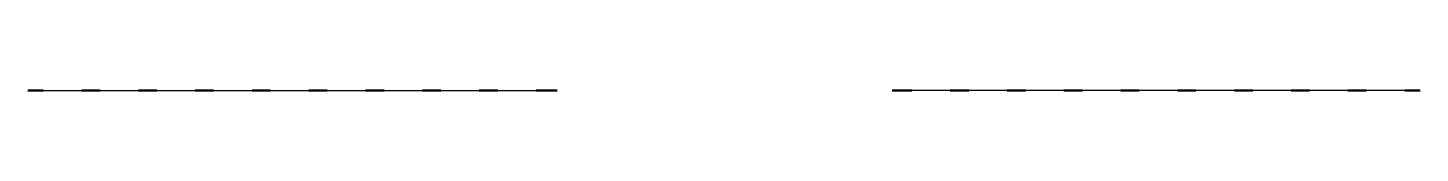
# Model space of a CAD drawing. Header units: metres. Extents: x 0 to 126, y 0 to 58.
# Drawn here: x 18.3 to 90.9, y 54.2 to 54.2 of the extents above; entities that cross this region are included whole.
import ezdxf

# ---------------------------------------------------------------- set-up
doc = ezdxf.new("R2010")
doc.units = ezdxf.units.M
doc.layers.add('Окна', color=127, linetype='Continuous')
doc.layers.add('Стены', color=7, linetype='Continuous', lineweight=50)

msp = doc.modelspace()

# ---------------------------------------------------------------- linework, layer by layer
at = {"layer": 'Окна'}
for p, q in [((19.147289, 54.189552), (21.147289, 54.189552)), ((22.107289, 54.189552), (24.107289, 54.189552)), ((25.067289, 54.189552), (27.067289, 54.189552)), ((28.027289, 54.189552), (30.027289, 54.189552)), ((30.987289, 54.189552), (32.987289, 54.189552)), ((33.947289, 54.189552), (35.947289, 54.189552)), ((36.907289, 54.189552), (38.907289, 54.189552)), ((39.867289, 54.189552), (41.867289, 54.189552)), ((42.827289, 54.189552), (44.827289, 54.189552)), ((66.407289, 54.189552), (64.407289, 54.189552)), ((69.367289, 54.189552), (67.367289, 54.189552)), ((72.327289, 54.189552), (70.327289, 54.189552)), ((75.287289, 54.189552), (73.287289, 54.189552)), ((78.247289, 54.189552), (76.247289, 54.189552)), ((81.207289, 54.189552), (79.207289, 54.189552)), ((84.167289, 54.189552), (82.167289, 54.189552)), ((87.127289, 54.189552), (85.127289, 54.189552)), ((90.087289, 54.189552), (88.087289, 54.189552))]:
    msp.add_line(p, q, dxfattribs=at)
at = {"layer": 'Стены'}
for p, q in [((18.347289, 54.189552), (19.147289, 54.189552)), ((21.147289, 54.189552), (22.107289, 54.189552)), ((24.107289, 54.189552), (25.067289, 54.189552)), ((27.067289, 54.189552), (28.027289, 54.189552)), ((30.027289, 54.189552), (30.987289, 54.189552)), ((32.987289, 54.189552), (33.947289, 54.189552)), ((35.947289, 54.189552), (36.907289, 54.189552)), ((38.907289, 54.189552), (39.867289, 54.189552)), ((41.867289, 54.189552), (42.827289, 54.189552)), ((44.827289, 54.189552), (45.927289, 54.189552)), ((64.407289, 54.189552), (63.377289, 54.189552)), ((67.367289, 54.189552), (66.407289, 54.189552)), ((70.327289, 54.189552), (69.367289, 54.189552)), ((73.287289, 54.189552), (72.327289, 54.189552)), ((76.247289, 54.189552), (75.287289, 54.189552)), ((79.207289, 54.189552), (78.247289, 54.189552)), ((82.167289, 54.189552), (81.207289, 54.189552)), ((85.127289, 54.189552), (84.167289, 54.189552)), ((88.087289, 54.189552), (87.127289, 54.189552)), ((90.887289, 54.189552), (90.087289, 54.189552))]:
    msp.add_line(p, q, dxfattribs=at)

doc.saveas('drawing.dxf')
